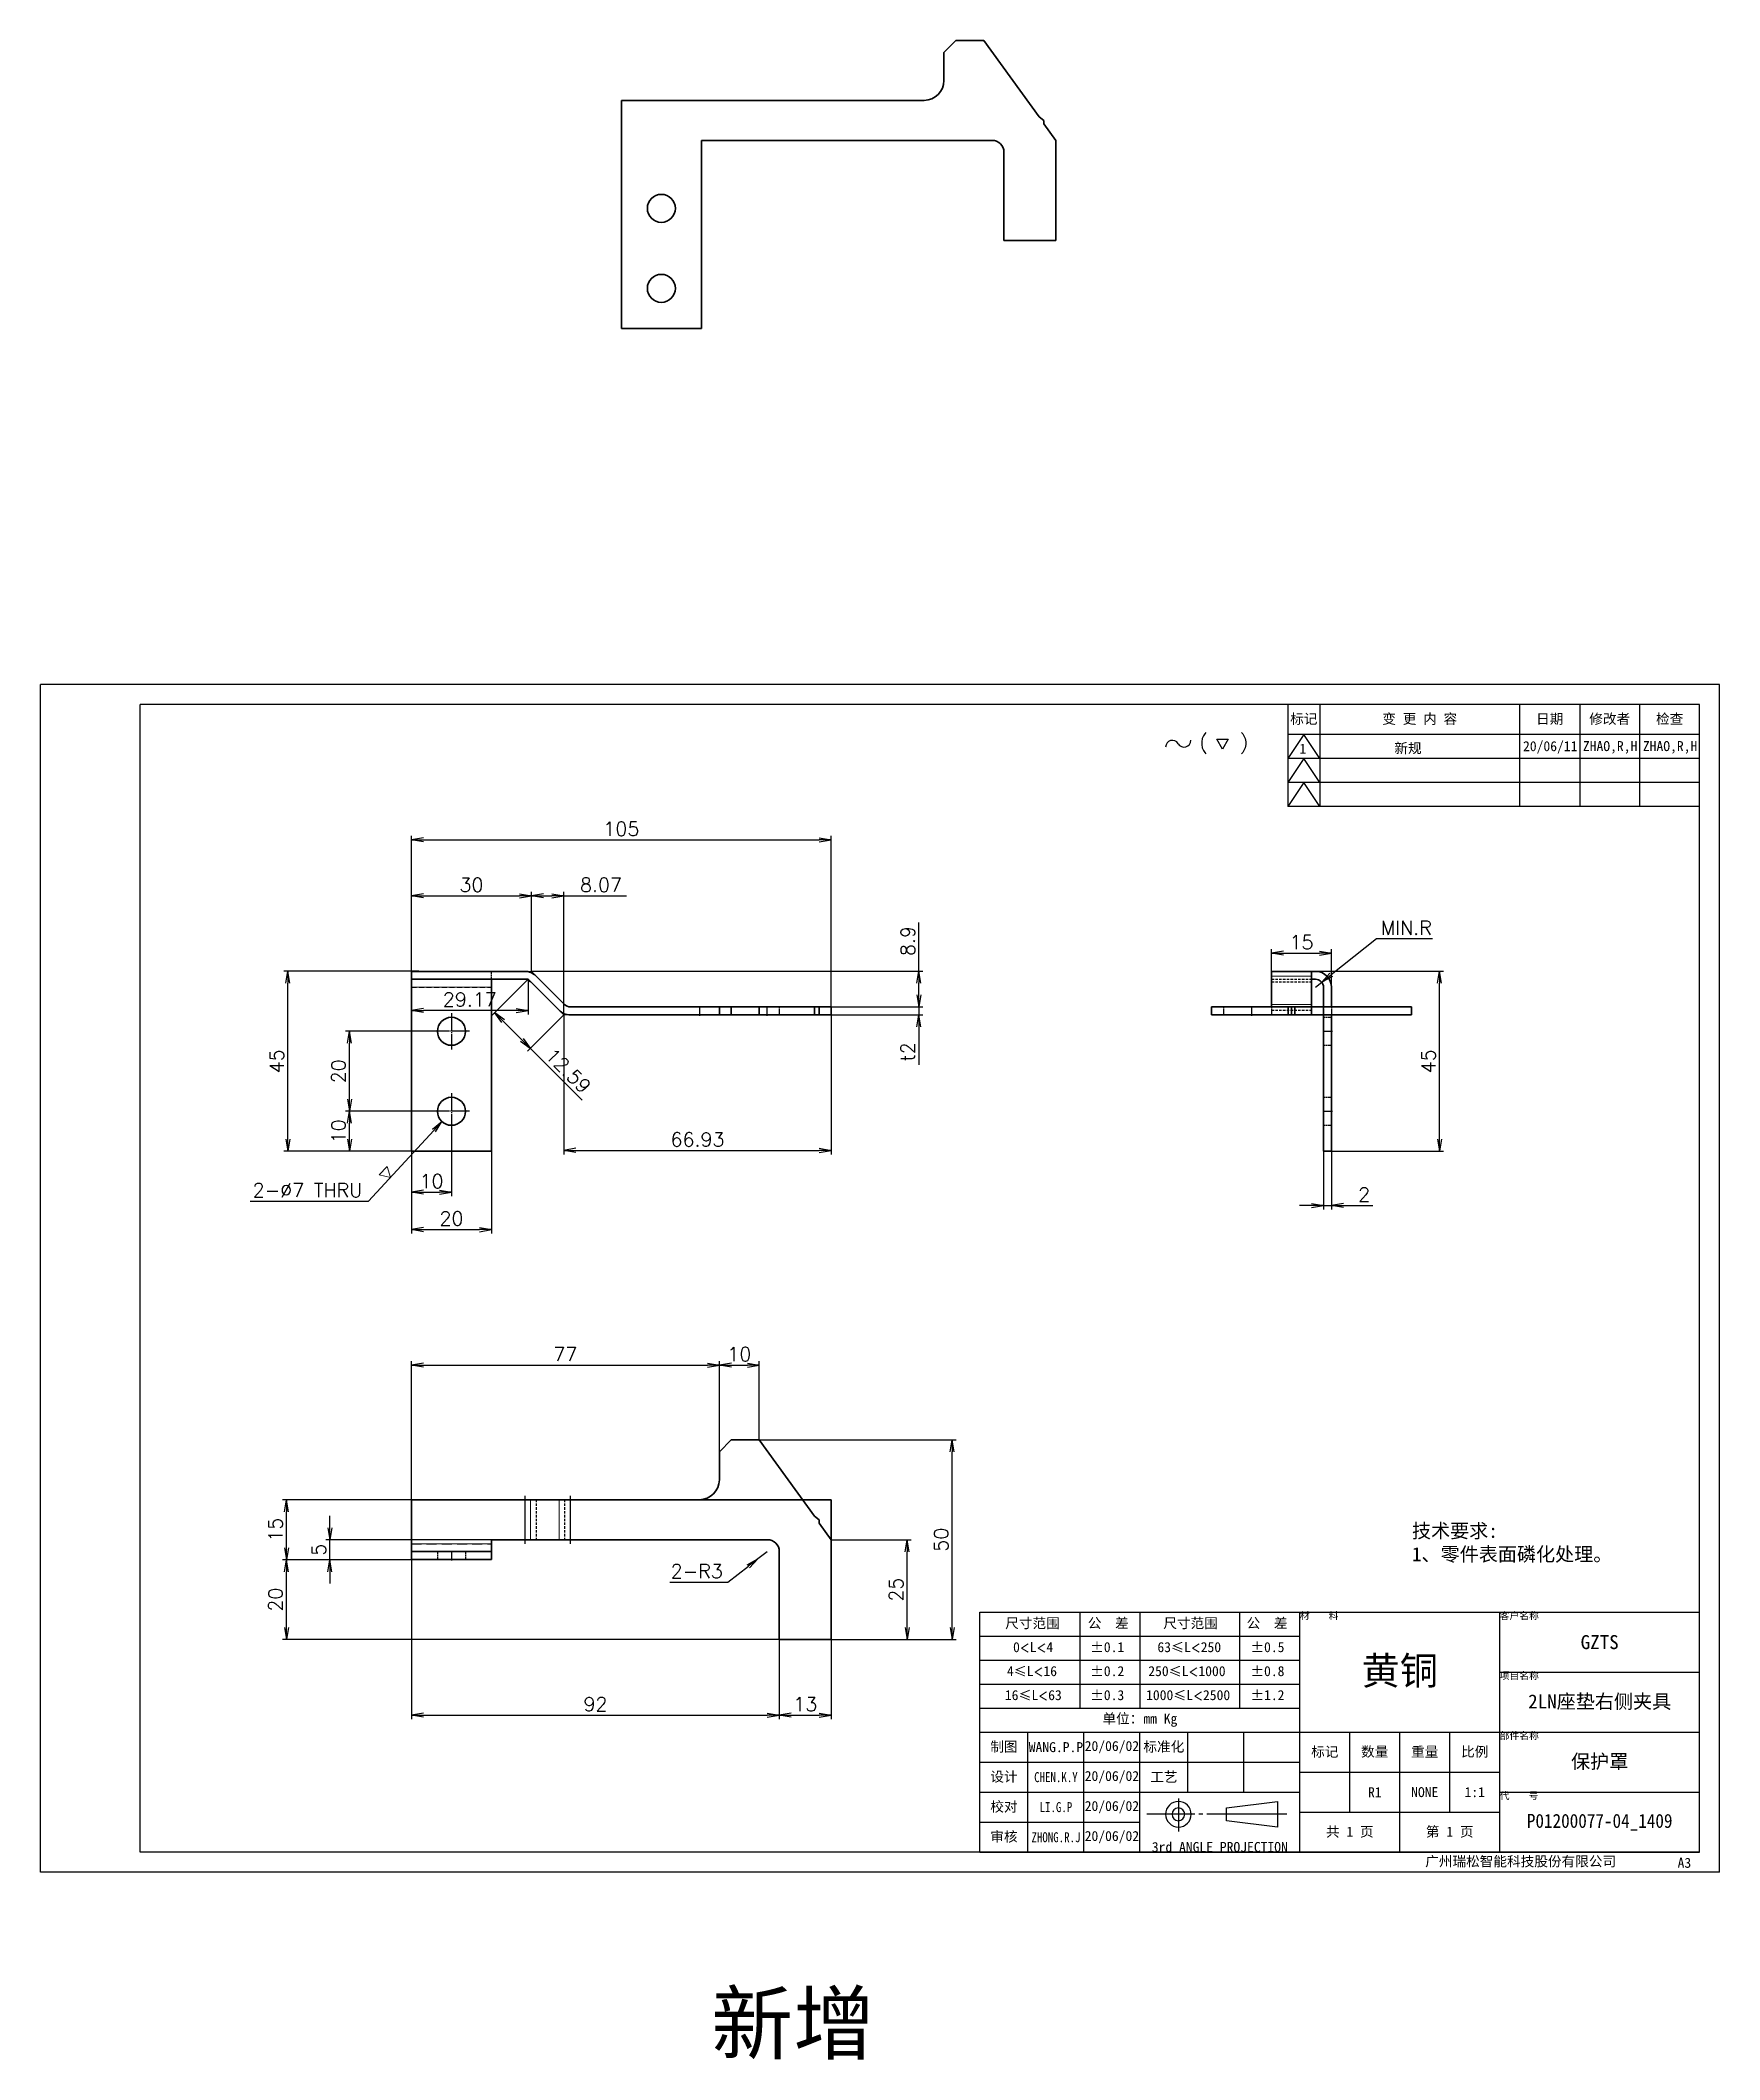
# Model space of a CAD drawing. Header units: millimetres. Extents: x 184993 to 252395, y -72906 to -51486.
# Drawn here: x 184993 to 185413, y -52104 to -51599 of the extents above; entities that cross this region are included whole.
import ezdxf
from ezdxf.enums import TextEntityAlignment as Align

# ---------------------------------------------------------------- set-up
doc = ezdxf.new("R2010")
doc.units = ezdxf.units.MM
doc.linetypes.add('CENTER-HOKUTO', pattern=[23, 20, -1, 1, -1])
doc.linetypes.add('HIDDEN-HOKUTO', pattern=[3.8, 2.5, -1.3])
for name, color, linetype in [('AM_7', 2, 'CENTER-HOKUTO'), ('AM_HID', 1, 'HIDDEN-HOKUTO'), ('title_frame', 7, 'Continuous'), ('word_dim', 253, 'Continuous')]:
    doc.layers.add(name, color=color, linetype=linetype)
for name, color, linetype, lineweight in [('AM_VIS', 7, 'Continuous', 30), ('DIM', 3, 'Continuous', 20), ('SOLID LINE', 7, 'Continuous', 30), ('标注线', 3, 'Continuous', 18)]:
    doc.layers.add(name, color=color, linetype=linetype, lineweight=lineweight)
doc.styles.add('DIM', font='txt.shx', dxfattribs={"width": 0.8, "bigfont": 'bigfont.shx'})
doc.styles.get("Standard").update_dxf_attribs({"font": 'romans.shx', "bigfont": 'bigfont.shx'})
doc.dimstyles.new('RS 1-1', dxfattribs={"dimtxt": 3.5, "dimasz": 3, "dimexe": 1, "dimexo": 0, "dimgap": 1, "dimtad": 3, "dimzin": 9, "dimdsep": 46, "dimtxsty": 'Standard', "dimblk1": 'OPEN', "dimblk2": 'OPEN', "dimsah": 1, "dimcen": 0, "dimclrd": 256, "dimclre": 256, "dimclrt": 3, "dimadec": 0, "dimazin": 2, "dimtm": 1e-09, "dimtfac": 1, "dimtmove": 0, "dimatfit": 3, "dimfxl": 0, "dimtolj": 1, "dimarcsym": 0})
doc.dimstyles.new('RS 1-1$3', dxfattribs={"dimtxt": 3.5, "dimasz": 3, "dimexe": 1, "dimexo": 0, "dimgap": 1, "dimtad": 3, "dimtih": 1, "dimtoh": 1, "dimdsep": 46, "dimtxsty": 'Standard', "dimblk1": 'OPEN', "dimblk2": 'OPEN', "dimsah": 1, "dimcen": 0, "dimclrd": 256, "dimclre": 256, "dimclrt": 3, "dimazin": 2, "dimtm": 1e-09, "dimtfac": 1, "dimtofl": 0, "dimtmove": 0, "dimatfit": 3, "dimldrblk": 'OPEN', "dimfxl": 0, "dimtolj": 1, "dimlwd": 25, "dimlwe": 25, "dimarcsym": 0})
doc.dimstyles.new('RS 1-1$4', dxfattribs={"dimtxt": 3.5, "dimasz": 3, "dimexe": 1, "dimexo": 0, "dimgap": 1, "dimtad": 3, "dimtoh": 1, "dimzin": 9, "dimdsep": 46, "dimtxsty": 'Standard', "dimblk1": 'OPEN', "dimblk2": 'OPEN', "dimsah": 1, "dimcen": 0, "dimclrd": 256, "dimclre": 256, "dimclrt": 3, "dimadec": 0, "dimazin": 2, "dimtm": 1e-09, "dimtfac": 1, "dimtmove": 0, "dimatfit": 3, "dimfxl": 0, "dimtolj": 1, "dimarcsym": 0})

msp = doc.modelspace()

# ---------------------------------------------------------------- texts
at = {"layer": 'SOLID LINE', "ltscale": 0.5}
for s, insert, char_height, width, attachment_point in [('\\pt15;{\\fSimHei|b0|i0|c134|p2;\\C3;标记}', (185308.621, -51768.815), 2.5, 8, 5), ('\\pt15;{\\fSimHei|b0|i0|c134|p2;\\C3;变 更 内 容}', (185337.621, -51768.815), 2.5, 50, 5), ('\\pt15;{\\fSimHei|b0|i0|c134|p2;\\C3;日期}', (185370.121, -51768.815), 2.5, 15, 5), ('\\pt15;{\\fSimHei|b0|i0|c134|p2;\\C3;修改者}', (185385.121, -51768.815), 2.5, 15, 5), ('\\pt15;{\\fSimHei|b0|i0|c134|p2;\\C3;检查}', (185400.121, -51768.815), 2.5, 15, 5), ('\\pt15;{\\fSimHei|b0|i0|c134|p49;\\C3;1}', (185308.379, -51776.143), 2.5, 12.5, 5), ('\\pt15;{\\fSimHei|b0|i0|c134|p49;\\C3;新规}', (185334.661, -51776.143), 2.5, 19.3395, 5), ('\\pt15;{\\fSimHei|b0|i0|c134|p49;\\C3;20/06/11}', (185370.253, -51775.816), 2.5, 14, 5), ('\\pt15;{\\fSimHei|b0|i0|c134|p49;\\C3;ZHAO,R,H}', (185385.23, -51775.816), 2.5, 14, 5), ('\\pt15;{\\fSimHei|b0|i0|c134|p49;\\C3;ZHAO,R,H}', (185400.23, -51775.816), 2.5, 14, 5), ('\\pt21;{\\fSimHei|b0|i0|c134|p2;\\C3;技术要求:\\P1、零件表面磷化处理。\\P    }', (185335.67, -51969.963), 3.5, 79.51803, 1), ('\\pt15;{\\fSimHei|b0|i0|c134|p2;\\C3;尺寸范围}', (185233.941, -51993.536), 2.5, 45.30152, 1), ('\\pt15;{\\fSimHei|b0|i0|c134|p2;\\C3;公  差}', (185254.595, -51993.536), 2.5, 45.30152, 1), ('\\pt15;{\\fSimHei|b0|i0|c134|p2;\\C3;尺寸范围}', (185273.489, -51993.536), 2.5, 45.30152, 1), ('\\pt15;{\\fSimHei|b0|i0|c134|p2;\\C3;公  差}', (185294.327, -51993.536), 2.5, 45.30152, 1), ('{\\fSimHei|b0|i0|c134|p2;\\C3;材    料}', (185307.621, -51992.065), 1.75, 50, 1), ('\\pt10.5;{\\fSimHei|b0|i0|c134|p2;\\C3;客户名称}', (185357.621, -51992.065), 1.75, 50, 1), ('{\\fSimHei|b0|i0|c134|p2;\\C3;GZTS}', (185382.621, -51999.565), 3.5, 50, 5), ('\\pt15;{\\fSimHei|b0|i0|c134|p2;\\C3;0\\Fromans,bigfont|c134;\\H0.9583x;<\\fSimHei|b0|i0|c134|p2;\\H1.044x;L\\Fromans,bigfont|c134;\\H0.9583x;<\\fSimHei|b0|i0|c134|p2;\\H1.044x;4}', (185235.902, -51999.536), 2.5, 45.30152, 1), ('\\pt15;{\\fSimHei|b0|i0|c134|p2;\\C3;%%P0.1}', (185255.203, -51999.536), 2.5, 45.30152, 1), ('\\pt15;{\\fSimHei|b0|i0|c134|p2;\\C3;63\\H0.9583x;≤\\H1.044x;L\\Fromans,bigfont|c134;\\H0.9579x;<\\fSimHei|b0|i0|c134|p2;\\H1.044x;250}', (185272.005, -51999.536), 2.5, 45.30152, 1), ('\\pt15;{\\fSimHei|b0|i0|c134|p2;\\C3;%%P0.5}', (185295.274, -51999.536), 2.5, 45.30152, 1), ('\\pt42;{\\fSimHei|b0|i0|c134|p49;\\C3;黄铜}', (185332.621, -52007.065), 7, 50, 5), ('\\pt15;{\\fSimHei|b0|i0|c134|p2;\\C3;4\\H0.9583x;≤\\H1.043x;L\\Fromans,bigfont|c134;\\H0.9588x;<\\fSimHei|b0|i0|c134|p2;\\H1.043x;16}', (185234.368, -52005.536), 2.5, 45.30152, 1), ('\\pt15;{\\fSimHei|b0|i0|c134|p2;\\C3;%%P0.2}', (185255.203, -52005.536), 2.5, 45.30152, 1), ('\\pt15;{\\fSimHei|b0|i0|c134|p2;\\C3;250\\H0.9583x;≤\\H1.044x;L\\Fromans,bigfont|c134;\\H0.9579x;<\\fSimHei|b0|i0|c134|p2;\\H1.044x;1000}', (185269.722, -52005.536), 2.5, 45.30152, 1), ('\\pt15;{\\fSimHei|b0|i0|c134|p2;\\C3;%%P0.8}', (185295.274, -52005.536), 2.5, 45.30152, 1), ('\\pt10.5;{\\fSimHei|b0|i0|c134|p2;\\C3;项目名称}', (185357.621, -52007.065), 1.75, 50, 1), ('\\pt15;{\\fSimHei|b0|i0|c134|p2;\\C3;16\\H0.9583x;≤\\H1.044x;L\\Fromans,bigfont|c134;\\H0.9579x;<\\fSimHei|b0|i0|c134|p2;\\H1.044x;63}', (185233.853, -52011.536), 2.5, 45.30152, 1), ('\\pt15;{\\fSimHei|b0|i0|c134|p2;\\C3;%%P0.3}', (185255.203, -52011.536), 2.5, 45.30152, 1), ('\\pt15;{\\fSimHei|b0|i0|c134|p2;\\C3;%%P1.2}', (185295.274, -52011.536), 2.5, 45.30152, 1), ('{\\fSimSun|b1|i0|c134|p2;\\C3;2LN座垫右侧夹具}', (185382.621, -52014.565), 3.5, 50, 5), ('\\pt15;{\\fSimHei|b0|i0|c134|p2;\\C3;单位：mm Kg}', (185267.621, -52019.065), 2.5, 80, 5), ('\\pt15;{\\fSimHei|b0|i0|c134|p2;\\C3;制图}', (185233.621, -52025.815), 2.5, 12, 5), ('\\pt15;{\\fSimHei|b0|i0|c134|p2;\\C3;20/06/02}', (185260.621, -52025.815), 2.5, 14, 5), ('\\pt15;{\\fSimHei|b0|i0|c134|p2;\\C3;标准化}', (185273.621, -52025.815), 2.5, 12, 5), ('\\pt10.5;{\\fSimHei|b0|i0|c134|p2;\\C3;部件名称}', (185357.621, -52022.065), 1.75, 50, 1), ('{\\fSimHei|b0|i0|c134|p2;\\C3;WANG.P.P}', (185246.621, -52025.815), 2.5, 14, 5), ('\\pt15;{\\fSimHei|b0|i0|c134|p2;\\C3;标记}', (185313.871, -52027.065), 2.5, 12.5, 5), ('\\pt15;{\\fSimHei|b0|i0|c134|p2;\\C3;数量}', (185326.371, -52027.065), 2.5, 12.5, 5), ('\\pt15;{\\fSimHei|b0|i0|c134|p2;\\C3;重量}', (185338.871, -52027.065), 2.5, 12.5, 5), ('\\pt15;{\\fSimHei|b0|i0|c134|p2;\\C3;比例}', (185351.371, -52027.065), 2.5, 12.5, 5), ('{\\fSimHei|b0|i0|c134|p2;\\C3;保护罩}', (185382.621, -52029.565), 3.5, 50, 5), ('\\pt15;{\\fSimHei|b0|i0|c134|p2;\\C3;设计}', (185233.621, -52033.315), 2.5, 12, 5), ('{\\fSimHei|b0|i0|c134|p2;\\W0.8;\\C3;CHEN.K.Y}', (185246.621, -52033.315), 2.5, 14, 5), ('\\pt15;{\\fSimHei|b0|i0|c134|p2;\\C3;20/06/02}', (185260.621, -52033.315), 2.5, 14, 5), ('\\pt15;{\\fSimHei|b0|i0|c134|p2;\\C3;工艺}', (185273.621, -52033.315), 2.5, 12, 5), ('\\pt15;{\\fSimHei|b0|i0|c134|p2;\\C3;校对}', (185233.621, -52040.815), 2.5, 12, 5), ('{\\fSimHei|b0|i0|c134|p2;\\W0.8;\\C3;LI.G.P}', (185246.621, -52040.815), 2.5, 14, 5), ('\\pt15;{\\fSimHei|b0|i0|c134|p2;\\C3;20/06/02}', (185260.621, -52040.815), 2.5, 14, 5), ('\\pt15;{\\fSimHei|b0|i0|c134|p49;\\C3;R1}', (185326.371, -52037.065), 2.5, 12.5, 5), ('\\pt15;{\\fSimHei|b0|i0|c134|p2;\\C3;NONE}', (185338.871, -52037.065), 2.5, 12.5, 5), ('\\pt15;{\\fSimHei|b0|i0|c134|p2;\\C3;1:1}', (185351.371, -52037.065), 2.5, 12.5, 5), ('\\pt10.5;{\\fSimHei|b0|i0|c134|p2;\\C3;代    号}', (185357.621, -52037.065), 1.75, 50, 1), ('{\\fSimHei|b0|i0|c134|p2;\\W0.9;\\C3;P01200077-04_1409}', (185382.621, -52044.565), 3.5, 50, 5), ('\\pt15;{\\fSimHei|b0|i0|c134|p2;\\C3;审核}', (185233.621, -52048.315), 2.5, 12, 5), ('{\\fSimHei|b0|i0|c134|p2;\\W0.8;\\C3;ZHONG.R.J}', (185246.635, -52048.339), 2.5, 14, 5), ('\\pt15;{\\fSimHei|b0|i0|c134|p2;\\C3;20/06/02}', (185260.621, -52048.315), 2.5, 14, 5), ('{\\fSimHei|b0|i0|c134|p2;\\C3;3rd ANGLE PROJECTION}', (185287.621, -52052.065), 2.5, 40, 8), ('\\pt15;{\\fSimHei|b0|i0|c134|p2;\\C3;共 1 页}', (185320.121, -52047.065), 2.5, 25, 5), ('\\pt15;{\\fSimHei|b0|i0|c134|p2;\\C3;第 1 页}', (185345.121, -52047.065), 2.5, 25, 5), ('\\pt15;{\\fSimHei|b0|i0|c134|p2;\\C3;广州瑞松智能科技股份有限公司}', (185338.99, -52053.1), 2.5, 78.56181, 1), ('\\pt15;{\\fSimHei|b0|i0|c134|p2;\\C3;A3}', (185402.11, -52053.462), 2.5, 78.56181, 1), ('\\pt90;{\\fSimHei|b0|i0|c134|p2;\\C6;新增}', (185180.907, -52095.64), 15, 115.62832, 5)]:
    msp.add_mtext(s, dxfattribs=dict(at, insert=insert, char_height=char_height, width=width, attachment_point=attachment_point))
at = {"layer": 'SOLID LINE', "ltscale": 0.5, "insert": (185269.173, -52011.536), "char_height": 2.5, "width": 45.30152, "attachment_point": 1, "line_spacing_factor": 0.72}
msp.add_mtext('\\pt15;{\\fSimHei|b0|i0|c134|p2;\\C3;1000\\H0.9583x;≤\\H1.044x;L\\Fromans,bigfont|c134;\\H0.9579x;<\\fSimHei|b0|i0|c134|p2;\\H1.044x;2500}', dxfattribs=at)

# ---------------------------------------------------------------- blocks, each defined once
blk = doc.blocks.new('shiage0')
at = {"layer": 'word_dim', "color": 3, "linetype": 'Continuous'}
for centre, start, end in [((1.69, 0), 30, 180), ((4.61, 1.69), 210, 0)]:
    blk.add_arc(centre, 1.69, start, end, dxfattribs=at)
blk = doc.blocks.new('12')
at = {"layer": 'title_frame', "color": 3, "linetype": 'Continuous'}
blk.add_lwpolyline([(20.46, 3.03), (19.01, 5.53), (21.9, 5.53)], close=True, dxfattribs=at)
blk.add_blockref('shiage0', (6.23, 3.56), dxfattribs=at)
blk.add_text('(   )', height=3.5, dxfattribs=at).set_placement((14.64, 3.08))
blk = doc.blocks.new('_Open')
at = {"color": 0, "lineweight": -2}
for p, q in [((-1, 0.17), (0, 0)), ((-1, -0.17), (0, 0)), ((0, 0), (-1, 0))]:
    blk.add_line(p, q, dxfattribs=at)
blk = doc.blocks.new('*D281')
at = {"layer": 'DEFPOINTS', "color": 0, "ltscale": 5, "transparency": 16777216}
for p in [(185054.52, -51831.81), (185087.26, -51831.81), (185085.44, -51876.81)]:
    blk.add_point(p, dxfattribs=at)
at = {"layer": 'word_dim', "lineweight": -2, "ltscale": 5, "transparency": 16777216}
for p, q in [((185087.26, -51831.81), (185053.52, -51831.81)), ((185054.52, -51873.81), (185054.52, -51834.81)), ((185085.44, -51876.81), (185053.52, -51876.81))]:
    blk.add_line(p, q, dxfattribs=at)
at = {"layer": 'word_dim', "lineweight": -2, "ltscale": 5, "transparency": 16777216, "xscale": 3, "yscale": 3, "zscale": 3}
for p, rotation in [((185054.52, -51831.81), 90), ((185054.52, -51876.81), 270)]:
    blk.add_blockref('_Open', p, dxfattribs=dict(at, rotation=rotation))
at = {"layer": 'word_dim', "color": 3, "ltscale": 5, "transparency": 16777216, "insert": (185051.77, -51854.31), "char_height": 3.5, "attachment_point": 5, "rotation": 90}
blk.add_mtext('\\A1;45', dxfattribs=at)
blk = doc.blocks.new('*D282')
at = {"layer": 'DEFPOINTS', "color": 0, "ltscale": 5, "transparency": 16777216}
for p in [(185085.44, -51876.81), (185105.44, -51876.81), (185105.44, -51896.4)]:
    blk.add_point(p, dxfattribs=at)
at = {"layer": 'word_dim', "lineweight": -2, "ltscale": 5, "transparency": 16777216}
for p, q in [((185085.44, -51876.81), (185085.44, -51897.4)), ((185105.44, -51876.81), (185105.44, -51897.4)), ((185088.44, -51896.4), (185102.44, -51896.4))]:
    blk.add_line(p, q, dxfattribs=at)
at = {"layer": 'word_dim', "lineweight": -2, "ltscale": 5, "transparency": 16777216, "xscale": 3, "yscale": 3, "zscale": 3, "rotation": 180}
blk.add_blockref('_Open', (185085.44, -51896.4), dxfattribs=at)
at = {"layer": 'word_dim', "lineweight": -2, "ltscale": 5, "transparency": 16777216, "xscale": 3, "yscale": 3, "zscale": 3}
blk.add_blockref('_Open', (185105.44, -51896.4), dxfattribs=at)
at = {"layer": 'word_dim', "color": 3, "ltscale": 5, "transparency": 16777216, "insert": (185095.44, -51893.65), "char_height": 3.5, "attachment_point": 5}
blk.add_mtext('\\A1;20', dxfattribs=at)
blk = doc.blocks.new('*D283')
at = {"layer": 'DEFPOINTS', "color": 0, "ltscale": 5, "transparency": 16777216}
for p in [(185095.44, -51871.36), (185085.44, -51876.81), (185095.44, -51887.05)]:
    blk.add_point(p, dxfattribs=at)
at = {"layer": 'word_dim', "lineweight": -2, "ltscale": 5, "transparency": 16777216}
for p, q in [((185095.44, -51871.36), (185095.44, -51888.05)), ((185085.44, -51876.81), (185085.44, -51888.05)), ((185088.44, -51887.05), (185092.44, -51887.05))]:
    blk.add_line(p, q, dxfattribs=at)
at = {"layer": 'word_dim', "lineweight": -2, "ltscale": 5, "transparency": 16777216, "xscale": 3, "yscale": 3, "zscale": 3, "rotation": 180}
blk.add_blockref('_Open', (185085.44, -51887.05), dxfattribs=at)
at = {"layer": 'word_dim', "lineweight": -2, "ltscale": 5, "transparency": 16777216, "xscale": 3, "yscale": 3, "zscale": 3}
blk.add_blockref('_Open', (185095.44, -51887.05), dxfattribs=at)
at = {"layer": 'word_dim', "color": 3, "ltscale": 5, "transparency": 16777216, "insert": (185090.44, -51884.3), "char_height": 3.5, "attachment_point": 5}
blk.add_mtext('\\A1;10', dxfattribs=at)
blk = doc.blocks.new('*D284')
at = {"layer": 'DEFPOINTS', "color": 0, "ltscale": 5, "transparency": 16777216}
for p in [(185069.93, -51866.81), (185090.89, -51866.81), (185085.44, -51876.81)]:
    blk.add_point(p, dxfattribs=at)
at = {"layer": 'word_dim', "lineweight": -2, "ltscale": 5, "transparency": 16777216}
for p, q in [((185090.89, -51866.81), (185068.93, -51866.81)), ((185069.93, -51873.81), (185069.93, -51869.81)), ((185085.44, -51876.81), (185068.93, -51876.81))]:
    blk.add_line(p, q, dxfattribs=at)
at = {"layer": 'word_dim', "lineweight": -2, "ltscale": 5, "transparency": 16777216, "xscale": 3, "yscale": 3, "zscale": 3}
for p, rotation in [((185069.93, -51866.81), 90), ((185069.93, -51876.81), 270)]:
    blk.add_blockref('_Open', p, dxfattribs=dict(at, rotation=rotation))
at = {"layer": 'word_dim', "color": 3, "ltscale": 5, "transparency": 16777216, "insert": (185067.18, -51871.81), "char_height": 3.5, "attachment_point": 5, "rotation": 90}
blk.add_mtext('\\A1;10', dxfattribs=at)
blk = doc.blocks.new('*D285')
at = {"layer": 'DEFPOINTS', "color": 0, "ltscale": 5, "transparency": 16777216}
for p in [(185069.93, -51846.81), (185090.89, -51846.81), (185090.89, -51866.81)]:
    blk.add_point(p, dxfattribs=at)
at = {"layer": 'word_dim', "lineweight": -2, "ltscale": 5, "transparency": 16777216}
for p, q in [((185090.89, -51846.81), (185068.93, -51846.81)), ((185069.93, -51863.81), (185069.93, -51849.81)), ((185090.89, -51866.81), (185068.93, -51866.81))]:
    blk.add_line(p, q, dxfattribs=at)
at = {"layer": 'word_dim', "lineweight": -2, "ltscale": 5, "transparency": 16777216, "xscale": 3, "yscale": 3, "zscale": 3}
for p, rotation in [((185069.93, -51846.81), 90), ((185069.93, -51866.81), 270)]:
    blk.add_blockref('_Open', p, dxfattribs=dict(at, rotation=rotation))
at = {"layer": 'word_dim', "color": 3, "ltscale": 5, "transparency": 16777216, "insert": (185067.18, -51856.81), "char_height": 3.5, "attachment_point": 5, "rotation": 90}
blk.add_mtext('\\A1;20', dxfattribs=at)
blk = doc.blocks.new('*D286')
at = {"layer": 'DEFPOINTS', "color": 0, "ltscale": 5, "transparency": 16777216}
for p in [(185097.81, -51864.24), (185093.07, -51869.39)]:
    blk.add_point(p, dxfattribs=at)
at = {"layer": 'word_dim', "lineweight": 25, "ltscale": 5, "transparency": 16777216}
for p, q in [((185074.73, -51889.29), (185091.03, -51871.59)), ((185045.13, -51889.29), (185074.73, -51889.29))]:
    blk.add_line(p, q, dxfattribs=at)
at = {"layer": 'word_dim', "lineweight": 25, "ltscale": 5, "transparency": 16777216, "xscale": 3, "yscale": 3, "zscale": 3, "rotation": 47.35159573082193}
blk.add_blockref('_Open', (185093.07, -51869.39), dxfattribs=at)
at = {"layer": 'word_dim', "color": 3, "ltscale": 5, "transparency": 16777216, "insert": (185059.43, -51886.54), "char_height": 3.5, "attachment_point": 5}
blk.add_mtext('\\A1;{\\Fromans,bigfont|c134;2-∅7 THRU}', dxfattribs=at)
blk = doc.blocks.new('FINISHER_1')
at = {"layer": 'DIM'}
for p, q in [((0, 0), (-1.44, 2.5)), ((-1.44, 2.5), (1.44, 2.5)), ((1.44, 2.5), (0, 0))]:
    blk.add_line(p, q, dxfattribs=at)
blk = doc.blocks.new('*D287')
at = {"layer": 'DEFPOINTS', "color": 0, "ltscale": 5, "transparency": 16777216}
for p in [(185115.44, -51812.91), (185085.44, -51831.81), (185115.44, -51831.81)]:
    blk.add_point(p, dxfattribs=at)
at = {"layer": 'word_dim', "lineweight": -2, "ltscale": 5, "transparency": 16777216}
for p, q in [((185085.44, -51831.81), (185085.44, -51811.91)), ((185115.44, -51831.81), (185115.44, -51811.91)), ((185088.44, -51812.91), (185112.44, -51812.91))]:
    blk.add_line(p, q, dxfattribs=at)
at = {"layer": 'word_dim', "lineweight": -2, "ltscale": 5, "transparency": 16777216, "xscale": 3, "yscale": 3, "zscale": 3, "rotation": 180}
blk.add_blockref('_Open', (185085.44, -51812.91), dxfattribs=at)
at = {"layer": 'word_dim', "lineweight": -2, "ltscale": 5, "transparency": 16777216, "xscale": 3, "yscale": 3, "zscale": 3}
blk.add_blockref('_Open', (185115.44, -51812.91), dxfattribs=at)
at = {"layer": 'word_dim', "color": 3, "ltscale": 5, "transparency": 16777216, "insert": (185100.44, -51810.16), "char_height": 3.5, "attachment_point": 5}
blk.add_mtext('\\A1;30', dxfattribs=at)
blk = doc.blocks.new('*D288')
at = {"layer": 'DEFPOINTS', "color": 0, "ltscale": 5, "transparency": 16777216}
for p in [(185190.44, -51798.92), (185085.44, -51831.81), (185190.44, -51840.71)]:
    blk.add_point(p, dxfattribs=at)
at = {"layer": 'word_dim', "lineweight": -2, "ltscale": 5, "transparency": 16777216}
for p, q in [((185085.44, -51831.81), (185085.44, -51797.92)), ((185088.44, -51798.92), (185187.44, -51798.92)), ((185190.44, -51840.71), (185190.44, -51797.92))]:
    blk.add_line(p, q, dxfattribs=at)
at = {"layer": 'word_dim', "lineweight": -2, "ltscale": 5, "transparency": 16777216, "xscale": 3, "yscale": 3, "zscale": 3, "rotation": 180}
blk.add_blockref('_Open', (185085.44, -51798.92), dxfattribs=at)
at = {"layer": 'word_dim', "lineweight": -2, "ltscale": 5, "transparency": 16777216, "xscale": 3, "yscale": 3, "zscale": 3}
blk.add_blockref('_Open', (185190.44, -51798.92), dxfattribs=at)
at = {"layer": 'word_dim', "color": 3, "ltscale": 5, "transparency": 16777216, "insert": (185137.94, -51796.17), "char_height": 3.5, "attachment_point": 5}
blk.add_mtext('\\A1;105', dxfattribs=at)
blk = doc.blocks.new('*D289')
at = {"layer": 'DEFPOINTS', "color": 0, "ltscale": 5, "transparency": 16777216}
for p in [(185123.51, -51812.91), (185115.44, -51831.55), (185123.51, -51842.71)]:
    blk.add_point(p, dxfattribs=at)
at = {"layer": 'word_dim', "lineweight": -2, "ltscale": 5, "transparency": 16777216}
for p, q in [((185115.44, -51831.55), (185115.44, -51811.91)), ((185123.51, -51842.71), (185123.51, -51811.91)), ((185118.44, -51812.91), (185120.51, -51812.91)), ((185123.51, -51812.91), (185139.18, -51812.91))]:
    blk.add_line(p, q, dxfattribs=at)
at = {"layer": 'word_dim', "lineweight": -2, "ltscale": 5, "transparency": 16777216, "xscale": 3, "yscale": 3, "zscale": 3, "rotation": 180}
blk.add_blockref('_Open', (185115.44, -51812.91), dxfattribs=at)
at = {"layer": 'word_dim', "lineweight": -2, "ltscale": 5, "transparency": 16777216, "xscale": 3, "yscale": 3, "zscale": 3}
blk.add_blockref('_Open', (185123.51, -51812.91), dxfattribs=at)
at = {"layer": 'word_dim', "color": 3, "ltscale": 5, "transparency": 16777216, "insert": (185132.84, -51810.16), "char_height": 3.5, "attachment_point": 5}
blk.add_mtext('\\A1;8.07', dxfattribs=at)
blk = doc.blocks.new('*D290')
at = {"layer": 'DEFPOINTS', "color": 0, "ltscale": 5, "transparency": 16777216}
for p in [(185115.44, -51831.81), (185190.44, -51840.71), (185212.35, -51840.71)]:
    blk.add_point(p, dxfattribs=at)
at = {"layer": 'word_dim', "lineweight": -2, "ltscale": 5, "transparency": 16777216}
for p, q in [((185212.35, -51831.81), (185212.35, -51819.64)), ((185115.44, -51831.81), (185213.35, -51831.81)), ((185212.35, -51837.71), (185212.35, -51834.81)), ((185190.44, -51840.71), (185213.35, -51840.71))]:
    blk.add_line(p, q, dxfattribs=at)
at = {"layer": 'word_dim', "lineweight": -2, "ltscale": 5, "transparency": 16777216, "xscale": 3, "yscale": 3, "zscale": 3}
for p, rotation in [((185212.35, -51831.81), 90), ((185212.35, -51840.71), 270)]:
    blk.add_blockref('_Open', p, dxfattribs=dict(at, rotation=rotation))
at = {"layer": 'word_dim', "color": 3, "ltscale": 5, "transparency": 16777216, "insert": (185209.6, -51824.23), "char_height": 3.5, "attachment_point": 5, "rotation": 90}
blk.add_mtext('\\A1;8.9', dxfattribs=at)
blk = doc.blocks.new('*D291')
at = {"layer": 'DEFPOINTS', "color": 0, "ltscale": 5, "transparency": 16777216}
for p in [(185190.44, -51840.71), (185190.44, -51842.71), (185212.35, -51842.71)]:
    blk.add_point(p, dxfattribs=at)
at = {"layer": 'word_dim', "lineweight": -2, "ltscale": 5, "transparency": 16777216}
for p, q in [((185212.35, -51837.71), (185212.35, -51834.71)), ((185190.44, -51840.71), (185213.35, -51840.71)), ((185212.35, -51840.71), (185212.35, -51842.71)), ((185190.44, -51842.71), (185213.35, -51842.71)), ((185212.35, -51845.71), (185212.35, -51855.21))]:
    blk.add_line(p, q, dxfattribs=at)
at = {"layer": 'word_dim', "lineweight": -2, "ltscale": 5, "transparency": 16777216, "xscale": 3, "yscale": 3, "zscale": 3}
for p, rotation in [((185212.35, -51840.71), 270), ((185212.35, -51842.71), 90)]:
    blk.add_blockref('_Open', p, dxfattribs=dict(at, rotation=rotation))
at = {"layer": 'word_dim', "color": 3, "ltscale": 5, "transparency": 16777216, "insert": (185209.6, -51851.96), "char_height": 3.5, "attachment_point": 5, "rotation": 90}
blk.add_mtext('\\A1;t2', dxfattribs=at)
blk = doc.blocks.new('*D292')
at = {"layer": 'DEFPOINTS', "color": 0, "ltscale": 5, "transparency": 16777216}
for p in [(185311.55, -51835.81), (185313.12, -51834.56)]:
    blk.add_point(p, dxfattribs=at)
at = {"layer": 'word_dim', "lineweight": -2, "ltscale": 5, "transparency": 16777216}
for p, q in [((185326.77, -51823.68), (185315.46, -51832.69)), ((185340.77, -51823.68), (185326.77, -51823.68)), ((185311.55, -51835.81), (185313.12, -51834.56))]:
    blk.add_line(p, q, dxfattribs=at)
at = {"layer": 'word_dim', "lineweight": -2, "ltscale": 5, "transparency": 16777216, "xscale": 3, "yscale": 3, "zscale": 3, "rotation": 218.5735320205252}
blk.add_blockref('_Open', (185313.12, -51834.56), dxfattribs=at)
at = {"layer": 'word_dim', "color": 3, "ltscale": 5, "transparency": 16777216, "insert": (185334.27, -51820.93), "char_height": 3.5, "attachment_point": 5}
blk.add_mtext('\\A1;{\\Fromans,bigfont|c134;MIN.R}', dxfattribs=at)
blk = doc.blocks.new('*D293')
at = {"layer": 'DEFPOINTS', "color": 0, "ltscale": 5, "transparency": 16777216}
for p in [(185172.06, -51978.75), (185174.44, -51976.92)]:
    blk.add_point(p, dxfattribs=at)
at = {"layer": 'word_dim', "lineweight": -2, "ltscale": 5, "transparency": 16777216}
for p, q in [((185174.44, -51976.92), (185172.06, -51978.75)), ((185164.54, -51984.55), (185169.69, -51980.58)), ((185150.04, -51984.55), (185164.54, -51984.55))]:
    blk.add_line(p, q, dxfattribs=at)
at = {"layer": 'word_dim', "lineweight": -2, "ltscale": 5, "transparency": 16777216, "xscale": 3, "yscale": 3, "zscale": 3, "rotation": 37.64538516345947}
blk.add_blockref('_Open', (185172.06, -51978.75), dxfattribs=at)
at = {"layer": 'word_dim', "color": 3, "ltscale": 5, "transparency": 16777216, "insert": (185156.79, -51981.8), "char_height": 3.5, "attachment_point": 5}
blk.add_mtext('\\A1;{\\Fromans,bigfont|c134;2-R3}', dxfattribs=at)
blk = doc.blocks.new('*D294')
at = {"layer": 'DEFPOINTS', "color": 0, "ltscale": 5, "transparency": 16777216}
for p in [(185172.44, -51948.92), (185220.65, -51948.92), (185190.44, -51998.92)]:
    blk.add_point(p, dxfattribs=at)
at = {"layer": 'word_dim', "lineweight": -2, "ltscale": 5, "transparency": 16777216}
for p, q in [((185172.44, -51948.92), (185221.65, -51948.92)), ((185220.65, -51995.92), (185220.65, -51951.92)), ((185190.44, -51998.92), (185221.65, -51998.92))]:
    blk.add_line(p, q, dxfattribs=at)
at = {"layer": 'word_dim', "lineweight": -2, "ltscale": 5, "transparency": 16777216, "xscale": 3, "yscale": 3, "zscale": 3}
for p, rotation in [((185220.65, -51948.92), 90), ((185220.65, -51998.92), 270)]:
    blk.add_blockref('_Open', p, dxfattribs=dict(at, rotation=rotation))
at = {"layer": 'word_dim', "color": 3, "ltscale": 5, "transparency": 16777216, "insert": (185217.9, -51973.92), "char_height": 3.5, "attachment_point": 5, "rotation": 90}
blk.add_mtext('\\A1;50', dxfattribs=at)
blk = doc.blocks.new('*D295')
at = {"layer": 'DEFPOINTS', "color": 0, "ltscale": 5, "transparency": 16777216}
for p in [(185054.18, -51978.92), (185085.44, -51978.92), (185177.44, -51998.92)]:
    blk.add_point(p, dxfattribs=at)
at = {"layer": 'word_dim', "lineweight": -2, "ltscale": 5, "transparency": 16777216}
for p, q in [((185085.44, -51978.92), (185053.18, -51978.92)), ((185054.18, -51995.92), (185054.18, -51981.92)), ((185177.44, -51998.92), (185053.18, -51998.92))]:
    blk.add_line(p, q, dxfattribs=at)
at = {"layer": 'word_dim', "lineweight": -2, "ltscale": 5, "transparency": 16777216, "xscale": 3, "yscale": 3, "zscale": 3}
for p, rotation in [((185054.18, -51978.92), 90), ((185054.18, -51998.92), 270)]:
    blk.add_blockref('_Open', p, dxfattribs=dict(at, rotation=rotation))
at = {"layer": 'word_dim', "color": 3, "ltscale": 5, "transparency": 16777216, "insert": (185051.43, -51988.92), "char_height": 3.5, "attachment_point": 5, "rotation": 90}
blk.add_mtext('\\A1;20', dxfattribs=at)
blk = doc.blocks.new('*D296')
at = {"layer": 'DEFPOINTS', "color": 0, "ltscale": 5, "transparency": 16777216}
for p in [(185054.18, -51963.92), (185085.44, -51963.92), (185085.44, -51978.92)]:
    blk.add_point(p, dxfattribs=at)
at = {"layer": 'word_dim', "lineweight": -2, "ltscale": 5, "transparency": 16777216}
for p, q in [((185085.44, -51963.92), (185053.18, -51963.92)), ((185054.18, -51975.92), (185054.18, -51966.92)), ((185085.44, -51978.92), (185053.18, -51978.92))]:
    blk.add_line(p, q, dxfattribs=at)
at = {"layer": 'word_dim', "lineweight": -2, "ltscale": 5, "transparency": 16777216, "xscale": 3, "yscale": 3, "zscale": 3}
for p, rotation in [((185054.18, -51963.92), 90), ((185054.18, -51978.92), 270)]:
    blk.add_blockref('_Open', p, dxfattribs=dict(at, rotation=rotation))
at = {"layer": 'word_dim', "color": 3, "ltscale": 5, "transparency": 16777216, "insert": (185051.43, -51971.42), "char_height": 3.5, "attachment_point": 5, "rotation": 90}
blk.add_mtext('\\A1;15', dxfattribs=at)
blk = doc.blocks.new('*D297')
at = {"layer": 'DEFPOINTS', "color": 0, "ltscale": 5, "transparency": 16777216}
for p in [(185064.99, -51973.92), (185106.5, -51973.92), (185085.44, -51978.92)]:
    blk.add_point(p, dxfattribs=at)
at = {"layer": 'word_dim', "lineweight": -2, "ltscale": 5, "transparency": 16777216}
for p, q in [((185064.99, -51970.92), (185064.99, -51967.92)), ((185106.5, -51973.92), (185063.99, -51973.92)), ((185064.99, -51978.92), (185064.99, -51973.92)), ((185085.44, -51978.92), (185063.99, -51978.92)), ((185064.99, -51981.92), (185064.99, -51984.92))]:
    blk.add_line(p, q, dxfattribs=at)
at = {"layer": 'word_dim', "lineweight": -2, "ltscale": 5, "transparency": 16777216, "xscale": 3, "yscale": 3, "zscale": 3}
for p, rotation in [((185064.99, -51973.92), 270), ((185064.99, -51978.92), 90)]:
    blk.add_blockref('_Open', p, dxfattribs=dict(at, rotation=rotation))
at = {"layer": 'word_dim', "color": 3, "ltscale": 5, "transparency": 16777216, "insert": (185062.24, -51976.42), "char_height": 3.5, "attachment_point": 5, "rotation": 90}
blk.add_mtext('\\A1;5', dxfattribs=at)
blk = doc.blocks.new('*D298')
at = {"layer": 'DEFPOINTS', "color": 0, "ltscale": 5, "transparency": 16777216}
for p in [(185162.44, -51930.28), (185162.44, -51951.92), (185085.44, -51963.92)]:
    blk.add_point(p, dxfattribs=at)
at = {"layer": 'word_dim', "lineweight": -2, "ltscale": 5, "transparency": 16777216}
for p, q in [((185085.44, -51963.92), (185085.44, -51929.28)), ((185088.44, -51930.28), (185159.44, -51930.28)), ((185162.44, -51951.92), (185162.44, -51929.28))]:
    blk.add_line(p, q, dxfattribs=at)
at = {"layer": 'word_dim', "lineweight": -2, "ltscale": 5, "transparency": 16777216, "xscale": 3, "yscale": 3, "zscale": 3, "rotation": 180}
blk.add_blockref('_Open', (185085.44, -51930.28), dxfattribs=at)
at = {"layer": 'word_dim', "lineweight": -2, "ltscale": 5, "transparency": 16777216, "xscale": 3, "yscale": 3, "zscale": 3}
blk.add_blockref('_Open', (185162.44, -51930.28), dxfattribs=at)
at = {"layer": 'word_dim', "color": 3, "ltscale": 5, "transparency": 16777216, "insert": (185123.94, -51927.53), "char_height": 3.5, "attachment_point": 5}
blk.add_mtext('\\A1;77', dxfattribs=at)
blk = doc.blocks.new('*D299')
at = {"layer": 'DEFPOINTS', "color": 0, "ltscale": 5, "transparency": 16777216}
for p in [(185172.44, -51930.28), (185162.44, -51951.92), (185172.44, -51948.92)]:
    blk.add_point(p, dxfattribs=at)
at = {"layer": 'word_dim', "lineweight": -2, "ltscale": 5, "transparency": 16777216}
for p, q in [((185162.44, -51951.92), (185162.44, -51929.28)), ((185165.44, -51930.28), (185169.44, -51930.28)), ((185172.44, -51948.92), (185172.44, -51929.28))]:
    blk.add_line(p, q, dxfattribs=at)
at = {"layer": 'word_dim', "lineweight": -2, "ltscale": 5, "transparency": 16777216, "xscale": 3, "yscale": 3, "zscale": 3, "rotation": 180}
blk.add_blockref('_Open', (185162.44, -51930.28), dxfattribs=at)
at = {"layer": 'word_dim', "lineweight": -2, "ltscale": 5, "transparency": 16777216, "xscale": 3, "yscale": 3, "zscale": 3}
blk.add_blockref('_Open', (185172.44, -51930.28), dxfattribs=at)
at = {"layer": 'word_dim', "color": 3, "ltscale": 5, "transparency": 16777216, "insert": (185167.44, -51927.53), "char_height": 3.5, "attachment_point": 5}
blk.add_mtext('\\A1;10', dxfattribs=at)
blk = doc.blocks.new('*D300')
at = {"layer": 'DEFPOINTS', "color": 0, "ltscale": 5, "transparency": 16777216}
for p in [(185085.44, -51978.92), (185177.44, -51998.92), (185177.44, -52017.82)]:
    blk.add_point(p, dxfattribs=at)
at = {"layer": 'word_dim', "lineweight": -2, "ltscale": 5, "transparency": 16777216}
for p, q in [((185085.44, -51978.92), (185085.44, -52018.82)), ((185177.44, -51998.92), (185177.44, -52018.82)), ((185088.44, -52017.82), (185174.44, -52017.82))]:
    blk.add_line(p, q, dxfattribs=at)
at = {"layer": 'word_dim', "lineweight": -2, "ltscale": 5, "transparency": 16777216, "xscale": 3, "yscale": 3, "zscale": 3, "rotation": 180}
blk.add_blockref('_Open', (185085.44, -52017.82), dxfattribs=at)
at = {"layer": 'word_dim', "lineweight": -2, "ltscale": 5, "transparency": 16777216, "xscale": 3, "yscale": 3, "zscale": 3}
blk.add_blockref('_Open', (185177.44, -52017.82), dxfattribs=at)
at = {"layer": 'word_dim', "color": 3, "ltscale": 5, "transparency": 16777216, "insert": (185131.44, -52015.07), "char_height": 3.5, "attachment_point": 5}
blk.add_mtext('\\A1;92', dxfattribs=at)
blk = doc.blocks.new('*D301')
at = {"layer": 'DEFPOINTS', "color": 0, "ltscale": 5, "transparency": 16777216}
for p in [(185177.44, -51998.92), (185190.44, -51998.92), (185190.44, -52017.82)]:
    blk.add_point(p, dxfattribs=at)
at = {"layer": 'word_dim', "lineweight": -2, "ltscale": 5, "transparency": 16777216}
for p, q in [((185177.44, -51998.92), (185177.44, -52018.82)), ((185190.44, -51998.92), (185190.44, -52018.82)), ((185180.44, -52017.82), (185187.44, -52017.82))]:
    blk.add_line(p, q, dxfattribs=at)
at = {"layer": 'word_dim', "lineweight": -2, "ltscale": 5, "transparency": 16777216, "xscale": 3, "yscale": 3, "zscale": 3, "rotation": 180}
blk.add_blockref('_Open', (185177.44, -52017.82), dxfattribs=at)
at = {"layer": 'word_dim', "lineweight": -2, "ltscale": 5, "transparency": 16777216, "xscale": 3, "yscale": 3, "zscale": 3}
blk.add_blockref('_Open', (185190.44, -52017.82), dxfattribs=at)
at = {"layer": 'word_dim', "color": 3, "ltscale": 5, "transparency": 16777216, "insert": (185183.94, -52015.07), "char_height": 3.5, "attachment_point": 5}
blk.add_mtext('\\A1;13', dxfattribs=at)
blk = doc.blocks.new('*D302')
at = {"layer": 'DEFPOINTS', "color": 0, "ltscale": 5, "transparency": 16777216}
for p in [(185190.44, -51973.92), (185209.43, -51973.92), (185190.44, -51998.92)]:
    blk.add_point(p, dxfattribs=at)
at = {"layer": 'word_dim', "lineweight": -2, "ltscale": 5, "transparency": 16777216}
for p, q in [((185190.44, -51973.92), (185210.43, -51973.92)), ((185209.43, -51995.92), (185209.43, -51976.92)), ((185190.44, -51998.92), (185210.43, -51998.92))]:
    blk.add_line(p, q, dxfattribs=at)
at = {"layer": 'word_dim', "lineweight": -2, "ltscale": 5, "transparency": 16777216, "xscale": 3, "yscale": 3, "zscale": 3}
for p, rotation in [((185209.43, -51973.92), 90), ((185209.43, -51998.92), 270)]:
    blk.add_blockref('_Open', p, dxfattribs=dict(at, rotation=rotation))
at = {"layer": 'word_dim', "color": 3, "ltscale": 5, "transparency": 16777216, "insert": (185206.68, -51986.42), "char_height": 3.5, "attachment_point": 5, "rotation": 90}
blk.add_mtext('\\A1;25', dxfattribs=at)
blk = doc.blocks.new('*D303')
at = {"layer": 'DEFPOINTS', "color": 0, "ltscale": 5, "transparency": 16777216}
for p in [(185315.55, -51827.27), (185300.55, -51831.81), (185315.55, -51835.81)]:
    blk.add_point(p, dxfattribs=at)
at = {"layer": 'word_dim', "lineweight": -2, "ltscale": 5, "transparency": 16777216}
for p, q in [((185300.55, -51831.81), (185300.55, -51826.27)), ((185303.55, -51827.27), (185312.55, -51827.27)), ((185315.55, -51835.81), (185315.55, -51826.27))]:
    blk.add_line(p, q, dxfattribs=at)
at = {"layer": 'word_dim', "lineweight": -2, "ltscale": 5, "transparency": 16777216, "xscale": 3, "yscale": 3, "zscale": 3, "rotation": 180}
blk.add_blockref('_Open', (185300.55, -51827.27), dxfattribs=at)
at = {"layer": 'word_dim', "lineweight": -2, "ltscale": 5, "transparency": 16777216, "xscale": 3, "yscale": 3, "zscale": 3}
blk.add_blockref('_Open', (185315.55, -51827.27), dxfattribs=at)
at = {"layer": 'word_dim', "color": 3, "ltscale": 5, "transparency": 16777216, "insert": (185308.05, -51824.52), "char_height": 3.5, "attachment_point": 5}
blk.add_mtext('\\A1;15', dxfattribs=at)
blk = doc.blocks.new('*D304')
at = {"layer": 'DEFPOINTS', "color": 0, "ltscale": 5, "transparency": 16777216}
for p in [(185311.55, -51831.81), (185342.56, -51831.81), (185315.55, -51876.81)]:
    blk.add_point(p, dxfattribs=at)
at = {"layer": 'word_dim', "lineweight": -2, "ltscale": 5, "transparency": 16777216}
for p, q in [((185311.55, -51831.81), (185343.56, -51831.81)), ((185342.56, -51873.81), (185342.56, -51834.81)), ((185315.55, -51876.81), (185343.56, -51876.81))]:
    blk.add_line(p, q, dxfattribs=at)
at = {"layer": 'word_dim', "lineweight": -2, "ltscale": 5, "transparency": 16777216, "xscale": 3, "yscale": 3, "zscale": 3}
for p, rotation in [((185342.56, -51831.81), 90), ((185342.56, -51876.81), 270)]:
    blk.add_blockref('_Open', p, dxfattribs=dict(at, rotation=rotation))
at = {"layer": 'word_dim', "color": 3, "ltscale": 5, "transparency": 16777216, "insert": (185339.81, -51854.31), "char_height": 3.5, "attachment_point": 5, "rotation": 90}
blk.add_mtext('\\A1;45', dxfattribs=at)
blk = doc.blocks.new('*D305')
at = {"layer": 'DEFPOINTS', "color": 0, "ltscale": 5, "transparency": 16777216}
for p in [(185313.55, -51876.81), (185315.55, -51876.81), (185315.55, -51890.36)]:
    blk.add_point(p, dxfattribs=at)
at = {"layer": 'word_dim', "lineweight": -2, "ltscale": 5, "transparency": 16777216}
for p, q in [((185313.55, -51876.81), (185313.55, -51891.36)), ((185315.55, -51876.81), (185315.55, -51891.36)), ((185310.55, -51890.36), (185307.55, -51890.36)), ((185313.55, -51890.36), (185315.55, -51890.36)), ((185318.55, -51890.36), (185325.89, -51890.36))]:
    blk.add_line(p, q, dxfattribs=at)
at = {"layer": 'word_dim', "lineweight": -2, "ltscale": 5, "transparency": 16777216, "xscale": 3, "yscale": 3, "zscale": 3}
blk.add_blockref('_Open', (185313.55, -51890.36), dxfattribs=at)
at = {"layer": 'word_dim', "lineweight": -2, "ltscale": 5, "transparency": 16777216, "xscale": 3, "yscale": 3, "zscale": 3, "rotation": 180}
blk.add_blockref('_Open', (185315.55, -51890.36), dxfattribs=at)
at = {"layer": 'word_dim', "color": 3, "ltscale": 5, "transparency": 16777216, "insert": (185323.72, -51887.61), "char_height": 3.5, "attachment_point": 5}
blk.add_mtext('\\A1;2', dxfattribs=at)
blk = doc.blocks.new('*D306')
at = {"layer": 'DEFPOINTS', "color": 0, "ltscale": 5, "transparency": 16777216}
for p in [(185114.61, -51833.81), (185123.51, -51842.71), (185115.16, -51851.06)]:
    blk.add_point(p, dxfattribs=at)
at = {"layer": 'word_dim', "lineweight": -2, "ltscale": 5, "transparency": 16777216}
for p, q in [((185114.61, -51833.81), (185105.55, -51842.87)), ((185108.38, -51844.29), (185113.03, -51848.94)), ((185123.51, -51842.71), (185114.45, -51851.77)), ((185115.16, -51851.06), (185128.12, -51864.03))]:
    blk.add_line(p, q, dxfattribs=at)
at = {"layer": 'word_dim', "lineweight": -2, "ltscale": 5, "transparency": 16777216, "xscale": 3, "yscale": 3, "zscale": 3}
for p, rotation in [((185106.26, -51842.16), 135.000296860454), ((185115.16, -51851.06), 315.000296860454)]:
    blk.add_blockref('_Open', p, dxfattribs=dict(at, rotation=rotation))
at = {"layer": 'word_dim', "color": 3, "ltscale": 5, "transparency": 16777216, "insert": (185124.64, -51856.66), "char_height": 3.5, "attachment_point": 5, "rotation": 315.0003}
blk.add_mtext('\\A1;12.59', dxfattribs=at)
blk = doc.blocks.new('*D307')
at = {"layer": 'DEFPOINTS', "color": 0, "ltscale": 5, "transparency": 16777216}
for p in [(185123.51, -51842.71), (185190.44, -51842.71), (185190.44, -51876.57)]:
    blk.add_point(p, dxfattribs=at)
at = {"layer": 'word_dim', "lineweight": -2, "ltscale": 5, "transparency": 16777216}
for p, q in [((185123.51, -51842.71), (185123.51, -51877.57)), ((185190.44, -51842.71), (185190.44, -51877.57)), ((185126.51, -51876.57), (185187.44, -51876.57))]:
    blk.add_line(p, q, dxfattribs=at)
at = {"layer": 'word_dim', "lineweight": -2, "ltscale": 5, "transparency": 16777216, "xscale": 3, "yscale": 3, "zscale": 3}
for p, rotation in [((185123.51, -51876.57), 180.0001157021737), ((185190.44, -51876.57), 0.0001157021736872365)]:
    blk.add_blockref('_Open', p, dxfattribs=dict(at, rotation=rotation))
at = {"layer": 'word_dim', "color": 3, "ltscale": 5, "transparency": 16777216, "insert": (185156.97, -51873.82), "char_height": 3.5, "attachment_point": 5, "rotation": 0.0001}
blk.add_mtext('\\A1;66.93', dxfattribs=at)
blk = doc.blocks.new('*D308')
at = {"layer": 'DEFPOINTS', "color": 0, "ltscale": 5, "transparency": 16777216}
for p in [(185085.44, -51833.81), (185114.61, -51833.81), (185085.44, -51841.63)]:
    blk.add_point(p, dxfattribs=at)
at = {"layer": 'word_dim', "lineweight": -2, "ltscale": 5, "transparency": 16777216}
for p, q in [((185085.44, -51833.81), (185085.44, -51842.63)), ((185114.61, -51833.81), (185114.61, -51842.63)), ((185111.61, -51841.63), (185088.44, -51841.63))]:
    blk.add_line(p, q, dxfattribs=at)
at = {"layer": 'word_dim', "lineweight": -2, "ltscale": 5, "transparency": 16777216, "xscale": 3, "yscale": 3, "zscale": 3}
for p, rotation in [((185085.44, -51841.63), 180.000296859231), ((185114.61, -51841.63), 0.000296859231037061)]:
    blk.add_blockref('_Open', p, dxfattribs=dict(at, rotation=rotation))
at = {"layer": 'word_dim', "color": 3, "ltscale": 5, "transparency": 16777216, "insert": (185100.02, -51838.88), "char_height": 3.5, "attachment_point": 5, "rotation": 0.0003}
blk.add_mtext('\\A1;29.17', dxfattribs=at)
blk = doc.blocks.new('*T311')
at = {"color": 0, "linetype": 'ByBlock', "lineweight": -2, "transparency": 16777216}
for p, q in [((0, 0), (127, 0)), ((0, 0), (0, -78)), ((63.5, 0), (63.5, -78)), ((127, 0), (127, -78)), ((0, -39), (127, -39)), ((0, -78), (127, -78))]:
    blk.add_line(p, q, dxfattribs=at)
at = {"color": 0, "transparency": 16777216, "char_height": 10, "width": 60.5, "attachment_point": 5}
for s, insert in [('{\\fSimSun|b0|i0|c134|p2;料 厚}', (31.75, -19.5)), ('{\\fSimSun|b0|i0|c134|p2;件 数}', (95.25, -19.5))]:
    blk.add_mtext(s, dxfattribs=dict(at, insert=insert))
blk = doc.blocks.new('圆心打标')
at = {"layer": '标注线'}
for p, q in [((-2.5, 0), (2.5, 0)), ((0, 2.5), (0, -2.5))]:
    blk.add_line(p, q, dxfattribs=at)
blk = doc.blocks.new('拆图参数')
blk.add_blockref('*T311', (-63.5, 78))
at = {"layer": '标注线'}
blk.add_blockref('圆心打标', (67219.69, -21339.81), dxfattribs=at)
at = {"style": 'DIM', "width": 0.8}
blk.add_attdef('6', text='', height=10, dxfattribs=at).set_placement((-37.13, 18.91), align=Align.MIDDLE_LEFT)
blk.add_attdef('1', text='', height=10, dxfattribs=at).set_placement((36.65, 19.27), align=Align.MIDDLE_CENTER)

# ---------------------------------------------------------------- dimensions: what is measured, and where the dimension line sits
at = {"layer": 'word_dim', "ltscale": 5}
for base, p1, p2, picture, middle in [((185190.437, -51798.922), (185085.437, -51831.811), (185190.437, -51840.711), '*D288', (185137.937, -51796.172)), ((185115.437, -51812.908), (185085.437, -51831.811), (185115.437, -51831.811), '*D287', (185100.437, -51810.158)), ((185123.509, -51812.908), (185115.437, -51831.552), (185123.509, -51842.711), '*D289', (185132.842, -51810.158)), ((185315.555, -51827.273), (185300.555, -51831.811), (185315.555, -51835.811), '*D303', (185308.055, -51824.523)), ((185095.437, -51887.054), (185085.437, -51876.811), (185095.437, -51871.361), '*D283', (185090.437, -51884.304)), ((185105.437, -51896.395), (185085.437, -51876.811), (185105.437, -51876.811), '*D282', (185095.437, -51893.645)), ((185315.555, -51890.361), (185313.555, -51876.811), (185315.555, -51876.811), '*D305', (185323.721, -51887.611)), ((185162.437, -51930.28), (185085.437, -51963.919), (185162.437, -51951.919), '*D298', (185123.937, -51927.53)), ((185172.437, -51930.28), (185162.437, -51951.919), (185172.437, -51948.919), '*D299', (185167.437, -51927.53)), ((185177.437, -52017.815), (185085.437, -51978.919), (185177.437, -51998.919), '*D300', (185131.437, -52015.065)), ((185190.437, -52017.815), (185177.437, -51998.919), (185190.437, -51998.919), '*D301', (185183.937, -52015.065))]:
    dim = msp.add_linear_dim(base=base, p1=p1, p2=p2, dimstyle='RS 1-1', dxfattribs=at)
    dim.commit()
    dim.dimension.update_dxf_attribs({"geometry": picture, "text_midpoint": middle})
dim = msp.add_linear_dim(base=(185212.35, -51840.711), p1=(185115.437, -51831.811), p2=(185190.437, -51840.711), angle=90, dimstyle='RS 1-1', dxfattribs=at)
dim.commit()
dim.dimension.update_dxf_attribs({"geometry": '*D290', "text_midpoint": (185212.35, -51824.228), "dimtype": 160})
dim = msp.add_radius_dim(center=(185311.555, -51835.811), mpoint=(185313.118, -51834.564), text='{\\Fromans,bigfont|c134;MIN.R}', dimstyle='RS 1-1$4', dxfattribs=at)
dim.commit()
dim.dimension.update_dxf_attribs({"geometry": '*D292', "text_midpoint": (185334.269, -51823.677), "dimtype": 164})
for base, p1, p2, picture, middle in [((185054.524, -51831.811), (185085.437, -51876.811), (185087.259, -51831.811), '*D281', (185051.774, -51854.311)), ((185342.556, -51831.811), (185315.555, -51876.811), (185311.555, -51831.811), '*D304', (185339.806, -51854.311)), ((185069.927, -51846.811), (185090.887, -51866.811), (185090.887, -51846.811), '*D285', (185067.177, -51856.811)), ((185069.927, -51866.811), (185085.437, -51876.811), (185090.887, -51866.811), '*D284', (185067.177, -51871.811)), ((185220.65, -51948.919), (185190.437, -51998.919), (185172.437, -51948.919), '*D294', (185217.9, -51973.919)), ((185054.182, -51963.919), (185085.437, -51978.919), (185085.437, -51963.919), '*D296', (185051.432, -51971.419)), ((185064.99, -51973.919), (185085.437, -51978.919), (185106.498, -51973.919), '*D297', (185062.24, -51976.419)), ((185209.432, -51973.919), (185190.437, -51998.919), (185190.437, -51973.919), '*D302', (185206.682, -51986.419)), ((185054.182, -51978.919), (185177.437, -51998.919), (185085.437, -51978.919), '*D295', (185051.432, -51988.919))]:
    dim = msp.add_linear_dim(base=base, p1=p1, p2=p2, angle=90, dimstyle='RS 1-1', dxfattribs=at)
    dim.commit()
    dim.dimension.update_dxf_attribs({"geometry": picture, "text_midpoint": middle})
for p1, p2, distance, picture, middle in [((185114.609, -51833.811), (185085.437, -51833.811), 7.815, '*D308', (185100.023, -51838.876)), ((185114.609, -51833.811), (185123.509, -51842.711), -11.814, '*D306', (185124.642, -51856.662)), ((185123.509, -51842.711), (185190.437, -51842.711), -33.862, '*D307', (185156.973, -51873.822))]:
    dim = msp.add_aligned_dim(p1=p1, p2=p2, distance=distance, dimstyle='RS 1-1', dxfattribs=at)
    dim.commit()
    dim.dimension.update_dxf_attribs({"geometry": picture, "text_midpoint": middle})
dim = msp.add_linear_dim(base=(185212.35, -51842.711), p1=(185190.437, -51840.711), p2=(185190.437, -51842.711), angle=90, dimstyle='RS 1-1', override={"dimpost": 't<>'}, dxfattribs=at)
dim.commit()
dim.dimension.update_dxf_attribs({"geometry": '*D291', "text_midpoint": (185209.6, -51851.961)})
dim = msp.add_diameter_dim_2p(p1=(185097.808, -51864.237), p2=(185093.066, -51869.385), text='{\\Fromans,bigfont|c134;2-<> THRU}', dimstyle='RS 1-1$3', dxfattribs=at)
dim.commit()
dim.dimension.update_dxf_attribs({"geometry": '*D286', "text_midpoint": (185059.429, -51889.293), "dimtype": 163})
dim = msp.add_radius_dim(center=(185174.437, -51976.919), mpoint=(185172.062, -51978.751), text='{\\Fromans,bigfont|c134;2-<>}', dimstyle='RS 1-1$4', dxfattribs=at)
dim.commit()
dim.dimension.update_dxf_attribs({"geometry": '*D293', "text_midpoint": (185156.79, -51981.804)})

# ---------------------------------------------------------------- linework, layer by layer
at = {"color": 7, "lineweight": 35}
for p, q in [((185218.627, -51602.033), (185221.627, -51599.033)), ((185228.627, -51599.033), (185221.627, -51599.033)), ((185242.392, -51618.151), (185228.627, -51599.033)), ((185218.627, -51602.033), (185218.627, -51609.033)), ((185137.937, -51614.034), (185213.627, -51614.033)), ((185137.937, -51671.034), (185137.937, -51614.034)), ((185242.392, -51618.151), (185243.627, -51619.033)), ((185243.627, -51619.033), (185243.627, -51619.867)), ((185246.627, -51624.033), (185243.627, -51619.867)), ((185157.937, -51671.034), (185157.937, -51624.033)), ((185230.627, -51624.033), (185157.937, -51624.033)), ((185246.627, -51649.033), (185246.627, -51624.033)), ((185233.627, -51649.033), (185233.627, -51627.033)), ((185246.627, -51649.033), (185233.627, -51649.033)), ((185137.937, -51671.034), (185157.937, -51671.034)), ((185113.78, -51831.811), (185085.437, -51831.811)), ((185085.437, -51833.811), (185114.609, -51833.811)), ((185085.437, -51876.811), (185085.437, -51835.811)), ((185105.437, -51876.811), (185105.437, -51835.811)), ((185130.437, -51840.711), (185157.437, -51840.711)), ((185335.555, -51840.711), (185310.555, -51840.711)), ((185130.437, -51842.711), (185157.437, -51842.711)), ((185335.555, -51842.711), (185310.555, -51842.711)), ((185313.555, -51876.811), (185313.555, -51842.711)), ((185315.555, -51842.711), (185315.555, -51876.811)), ((185186.202, -51968.037), (185172.437, -51948.919)), ((185085.437, -51963.919), (185113.78, -51963.919)), ((185130.437, -51963.919), (185190.437, -51963.919)), ((185190.437, -51998.919), (185190.437, -51963.919)), ((185174.437, -51973.919), (185130.437, -51973.919)), ((185177.437, -51998.919), (185177.437, -51976.919))]:
    msp.add_line(p, q, dxfattribs=at)
at = {"color": 7, "lineweight": 35, "ltscale": 0.05}
for p, q in [((185085.437, -51831.811), (185085.437, -51833.811)), ((185085.437, -51835.811), (185085.437, -51833.811)), ((185105.437, -51833.811), (185105.437, -51835.811)), ((185162.437, -51840.711), (185162.437, -51842.711)), ((185165.437, -51840.711), (185165.437, -51842.711)), ((185172.437, -51840.711), (185172.437, -51842.711)), ((185186.202, -51842.711), (185186.202, -51840.711)), ((185187.437, -51840.711), (185187.437, -51842.711)), ((185190.437, -51840.711), (185190.437, -51842.711)), ((185285.555, -51840.711), (185285.555, -51842.711)), ((185304.672, -51842.711), (185304.672, -51840.711)), ((185305.555, -51840.711), (185305.555, -51842.711)), ((185306.388, -51842.711), (185306.388, -51840.711)), ((185310.555, -51840.711), (185310.555, -51842.711)), ((185335.555, -51840.711), (185335.555, -51842.711)), ((185315.555, -51876.811), (185313.555, -51876.811)), ((185085.437, -51976.919), (185085.437, -51974.919)), ((185085.437, -51978.919), (185085.437, -51976.919)), ((185105.437, -51974.919), (185105.437, -51976.919)), ((185105.437, -51978.919), (185105.437, -51976.919))]:
    msp.add_line(p, q, dxfattribs=at)
at = {"color": 7, "lineweight": 35, "ltscale": 0.25}
msp.add_line((185300.555, -51831.811), (185310.555, -51831.811), dxfattribs=at)
at = {"color": 7, "lineweight": 35, "ltscale": 0.029289}
for p, q in [((185300.555, -51832.983), (185300.555, -51831.811)), ((185310.555, -51832.983), (185310.555, -51831.811))]:
    msp.add_line(p, q, dxfattribs=at)
at = {"color": 7, "lineweight": 35, "ltscale": 0.025}
for p, q in [((185310.555, -51831.811), (185311.555, -51831.811)), ((185311.555, -51833.811), (185310.555, -51833.811)), ((185105.437, -51974.919), (185105.437, -51973.919))]:
    msp.add_line(p, q, dxfattribs=at)
at = {"color": 7, "lineweight": 13, "ltscale": 0.5}
for p, q in [((185085.437, -51835.811), (185105.437, -51835.811)), ((185085.437, -51974.919), (185105.437, -51974.919))]:
    msp.add_line(p, q, dxfattribs=at)
at = {"color": 7, "lineweight": 35, "ltscale": 0.25253}
for p, q in [((185114.609, -51833.811), (185122.337, -51841.539)), ((185123.751, -51840.125), (185116.609, -51832.983))]:
    msp.add_line(p, q, dxfattribs=at)
at = {"color": 7, "lineweight": 35, "ltscale": 0.178565}
for p, q in [((185300.555, -51840.125), (185300.555, -51832.983)), ((185310.555, -51840.125), (185310.555, -51832.983))]:
    msp.add_line(p, q, dxfattribs=at)
at = {"color": 7, "lineweight": 13, "ltscale": 0.25}
for p, q in [((185300.555, -51832.983), (185310.555, -51832.983)), ((185300.555, -51840.125), (185310.555, -51840.125)), ((185113.78, -51963.919), (185113.78, -51973.919)), ((185115.194, -51963.919), (185115.194, -51973.919)), ((185122.337, -51963.919), (185122.337, -51973.919)), ((185125.166, -51963.919), (185125.166, -51973.919))]:
    msp.add_line(p, q, dxfattribs=at)
at = {"color": 7, "lineweight": 35, "ltscale": 0.122495}
for p, q in [((185313.555, -51840.711), (185313.555, -51835.811)), ((185315.555, -51835.811), (185315.555, -51840.711))]:
    msp.add_line(p, q, dxfattribs=at)
at = {"color": 7, "lineweight": 35, "ltscale": 0.13179}
for p, q in [((185130.437, -51840.711), (185125.166, -51840.711)), ((185125.166, -51842.711), (185130.437, -51842.711)), ((185125.166, -51963.919), (185130.437, -51963.919)), ((185125.166, -51973.919), (185130.437, -51973.919))]:
    msp.add_line(p, q, dxfattribs=at)
at = {"color": 7, "lineweight": 13, "ltscale": 0.05}
msp.add_line((185157.437, -51840.711), (185157.437, -51842.711), dxfattribs=at)
at = {"color": 7, "lineweight": 35, "ltscale": 0.125}
for p, q in [((185162.437, -51840.711), (185157.437, -51840.711)), ((185157.437, -51842.711), (185162.437, -51842.711))]:
    msp.add_line(p, q, dxfattribs=at)
at = {"color": 7, "lineweight": 35, "ltscale": 0.075}
for p, q in [((185162.437, -51840.711), (185165.437, -51840.711)), ((185190.437, -51840.711), (185187.437, -51840.711)), ((185162.437, -51842.711), (185165.437, -51842.711)), ((185190.437, -51842.711), (185187.437, -51842.711))]:
    msp.add_line(p, q, dxfattribs=at)
at = {"color": 7, "lineweight": 35, "ltscale": 0.175}
for p, q in [((185172.437, -51840.711), (185165.437, -51840.711)), ((185172.437, -51842.711), (185165.437, -51842.711)), ((185162.437, -51951.919), (185162.437, -51958.919)), ((185172.437, -51948.919), (185165.437, -51948.919))]:
    msp.add_line(p, q, dxfattribs=at)
at = {"color": 7, "lineweight": 35, "ltscale": 0.344118}
for p, q in [((185186.202, -51840.711), (185172.437, -51840.711)), ((185186.202, -51842.711), (185172.437, -51842.711))]:
    msp.add_line(p, q, dxfattribs=at)
at = {"color": 7, "lineweight": 35, "ltscale": 0.030882}
for p, q in [((185186.202, -51840.711), (185187.437, -51840.711)), ((185186.202, -51842.711), (185187.437, -51842.711))]:
    msp.add_line(p, q, dxfattribs=at)
at = {"color": 7, "lineweight": 35, "ltscale": 0.477941}
for p, q in [((185304.672, -51840.711), (185285.555, -51840.711)), ((185304.672, -51842.711), (185285.555, -51842.711))]:
    msp.add_line(p, q, dxfattribs=at)
at = {"color": 7, "lineweight": 35, "ltscale": 0.014644}
for p, q in [((185300.555, -51840.711), (185300.555, -51840.125)), ((185310.555, -51840.711), (185310.555, -51840.125))]:
    msp.add_line(p, q, dxfattribs=at)
at = {"color": 7, "lineweight": 35, "ltscale": 0.022059}
for p, q in [((185304.672, -51840.711), (185305.555, -51840.711)), ((185304.672, -51842.711), (185305.555, -51842.711))]:
    msp.add_line(p, q, dxfattribs=at)
at = {"color": 7, "lineweight": 35, "ltscale": 0.020833}
for p, q in [((185305.555, -51840.711), (185306.388, -51840.711)), ((185305.555, -51842.711), (185306.388, -51842.711)), ((185187.437, -51968.919), (185187.437, -51969.753))]:
    msp.add_line(p, q, dxfattribs=at)
at = {"color": 7, "lineweight": 35, "ltscale": 0.104167}
for p, q in [((185310.555, -51840.711), (185306.388, -51840.711)), ((185310.555, -51842.711), (185306.388, -51842.711))]:
    msp.add_line(p, q, dxfattribs=at)
at = {"color": 7, "lineweight": 35, "ltscale": 0.5}
for p, q in [((185085.437, -51876.811), (185105.437, -51876.811)), ((185085.437, -51976.919), (185105.437, -51976.919)), ((185085.437, -51978.919), (185105.437, -51978.919))]:
    msp.add_line(p, q, dxfattribs=at)
at = {"color": 7, "lineweight": 35, "ltscale": 0.106066}
msp.add_line((185162.437, -51951.919), (185165.437, -51948.919), dxfattribs=at)
at = {"color": 7, "lineweight": 35, "ltscale": 0.275}
msp.add_line((185085.437, -51963.919), (185085.437, -51974.919), dxfattribs=at)
at = {"color": 7, "lineweight": 35, "ltscale": 0.035355}
for p, q in [((185113.78, -51963.919), (185115.194, -51963.919)), ((185113.78, -51973.919), (185115.194, -51973.919))]:
    msp.add_line(p, q, dxfattribs=at)
at = {"color": 7, "lineweight": 35, "ltscale": 0.178567}
for p, q in [((185115.194, -51963.919), (185122.337, -51963.919)), ((185115.194, -51973.919), (185122.337, -51973.919))]:
    msp.add_line(p, q, dxfattribs=at)
at = {"color": 7, "lineweight": 35, "ltscale": 0.070711}
for p, q in [((185122.337, -51963.919), (185125.166, -51963.919)), ((185122.337, -51973.919), (185125.166, -51973.919))]:
    msp.add_line(p, q, dxfattribs=at)
at = {"color": 7, "lineweight": 35, "ltscale": 0.037951}
msp.add_line((185186.202, -51968.037), (185187.437, -51968.919), dxfattribs=at)
at = {"color": 7, "lineweight": 35, "ltscale": 0.128358}
msp.add_line((185190.437, -51973.919), (185187.437, -51969.753), dxfattribs=at)
at = {"color": 7, "lineweight": 35, "ltscale": 0.208579}
msp.add_line((185105.437, -51973.919), (185113.78, -51973.919), dxfattribs=at)
at = {"color": 7, "lineweight": 35, "ltscale": 0.325}
msp.add_line((185190.437, -51998.919), (185177.437, -51998.919), dxfattribs=at)
at = {"color": 7, "lineweight": 35}
for centre in [(185147.937, -51641.034), (185147.937, -51661.034), (185095.437, -51846.811), (185095.437, -51866.811)]:
    msp.add_circle(centre, 3.5, dxfattribs=at)
for centre, radius, start, end in [((185213.627, -51609.033), 5, 270, 0), ((185230.627, -51627.033), 3, 360, 90), ((185113.78, -51835.811), 4, 45.0003, 90.0003), ((185311.555, -51835.811), 4, 359.99982, 89.99982), ((185113.78, -51835.811), 2, 45.0003, 90.0003), ((185311.555, -51835.811), 2, 359.99982, 89.99982), ((185125.166, -51838.711), 4, 225.0003, 270.0003), ((185125.166, -51838.711), 2, 225.0003, 270.0003), ((185157.437, -51958.919), 5, 270, 0), ((185174.437, -51976.919), 3, 360, 90)]:
    msp.add_arc(centre, radius, start, end, dxfattribs=at)
at = {"layer": 'AM_7', "ltscale": 0.2275}
for p, q in [((185095.437, -51842.261), (185095.437, -51851.361)), ((185095.437, -51862.261), (185095.437, -51871.361))]:
    msp.add_line(p, q, dxfattribs=at)
at = {"layer": 'AM_7', "ltscale": 0.060016}
for p, q in [((185157.437, -51840.511), (185157.437, -51842.911)), ((185095.437, -51976.719), (185095.437, -51979.12))]:
    msp.add_line(p, q, dxfattribs=at)
at = {"layer": 'AM_7', "ltscale": 0.06}
for p, q in [((185174.437, -51842.911), (185174.437, -51840.511)), ((185313.555, -51842.911), (185313.555, -51840.511))]:
    msp.add_line(p, q, dxfattribs=at)
at = {"layer": 'AM_7', "ltscale": 0.060015}
msp.add_line((185295.555, -51840.511), (185295.555, -51842.911), dxfattribs=at)
at = {"layer": 'AM_7', "ltscale": 0.227499}
msp.add_line((185099.987, -51846.811), (185090.887, -51846.811), dxfattribs=at)
at = {"layer": 'AM_7', "ltscale": 0.059999}
for p, q in [((185313.355, -51846.811), (185315.755, -51846.811)), ((185313.355, -51866.811), (185315.755, -51866.811))]:
    msp.add_line(p, q, dxfattribs=at)
at = {"layer": 'AM_7', "ltscale": 0.227502}
msp.add_line((185099.987, -51866.811), (185090.887, -51866.811), dxfattribs=at)
at = {"layer": 'AM_7', "ltscale": 0.300015}
for p, q in [((185113.78, -51962.919), (185113.78, -51974.92)), ((185125.166, -51962.919), (185125.166, -51974.92))]:
    msp.add_line(p, q, dxfattribs=at)
at = {"layer": 'AM_HID', "ltscale": 0.05}
for p, q in [((185105.437, -51833.811), (185105.437, -51831.811)), ((185174.437, -51842.711), (185174.437, -51840.711)), ((185177.437, -51840.711), (185177.437, -51842.711)), ((185288.555, -51840.711), (185288.555, -51842.711)), ((185295.555, -51840.711), (185295.555, -51842.711)), ((185300.555, -51840.711), (185300.555, -51842.711)), ((185310.555, -51842.711), (185310.555, -51840.711)), ((185313.555, -51842.711), (185313.555, -51840.711)), ((185313.555, -51840.711), (185313.555, -51842.711)), ((185315.555, -51840.711), (185315.555, -51842.711)), ((185313.555, -51843.311), (185315.555, -51843.311)), ((185313.555, -51850.311), (185315.555, -51850.311)), ((185313.555, -51863.311), (185315.555, -51863.311)), ((185313.555, -51870.311), (185315.555, -51870.311)), ((185091.937, -51976.919), (185091.937, -51978.919)), ((185091.937, -51976.919), (185091.937, -51978.919)), ((185098.937, -51976.919), (185098.937, -51978.919)), ((185098.937, -51976.919), (185098.937, -51978.919))]:
    msp.add_line(p, q, dxfattribs=at)
at = {"layer": 'AM_HID', "ltscale": 0.5}
msp.add_line((185085.437, -51835.811), (185105.437, -51835.811), dxfattribs=at)
at = {"layer": 'AM_HID', "ltscale": 0.25}
for p, q in [((185300.555, -51833.811), (185310.555, -51833.811)), ((185300.555, -51834.397), (185310.555, -51834.397)), ((185300.555, -51841.539), (185310.555, -51841.539)), ((185113.78, -51963.919), (185113.78, -51973.919)), ((185116.609, -51963.919), (185116.609, -51973.919)), ((185123.751, -51963.919), (185123.751, -51973.919)), ((185125.166, -51963.919), (185125.166, -51973.919))]:
    msp.add_line(p, q, dxfattribs=at)
at = {"layer": 'AM_HID'}
msp.add_line((185085.437, -51974.919), (185105.437, -51974.919), dxfattribs=at)
at = {"layer": 'AM_VIS', "linetype": 'Continuous'}
for p, q in [((185407.621, -51765.065), (185017.621, -51765.065)), ((185017.621, -52052.065), (185017.621, -51765.065)), ((185407.621, -52052.065), (185407.621, -51765.065)), ((185407.621, -52052.065), (185017.621, -52052.065))]:
    msp.add_line(p, q, dxfattribs=at)
at = {"layer": 'title_frame', "linetype": 'Continuous'}
for p, q in [((185304.621, -51765.065), (185304.621, -51790.565)), ((185312.621, -51765.065), (185312.621, -51790.565)), ((185362.621, -51790.565), (185362.621, -51765.065)), ((185377.621, -51765.065), (185377.621, -51790.565)), ((185392.621, -51765.065), (185392.621, -51790.565)), ((185407.621, -51790.565), (185407.621, -51765.065)), ((185407.621, -51772.565), (185304.621, -51772.565)), ((185308.621, -51772.565), (185304.621, -51778.565)), ((185312.621, -51778.565), (185308.621, -51772.565)), ((185407.621, -51778.565), (185304.621, -51778.565)), ((185308.621, -51778.565), (185304.621, -51784.565)), ((185312.621, -51784.565), (185308.621, -51778.565)), ((185407.621, -51784.565), (185304.621, -51784.565)), ((185308.621, -51784.565), (185304.621, -51790.565)), ((185312.621, -51790.565), (185308.621, -51784.565)), ((185407.621, -51790.565), (185304.621, -51790.565)), ((185227.621, -51992.065), (185407.621, -51992.065)), ((185227.621, -52052.065), (185227.621, -51992.065)), ((185252.621, -51992.065), (185252.621, -52016.065)), ((185267.621, -51992.065), (185267.621, -52016.065)), ((185292.621, -52016.065), (185292.621, -51992.065)), ((185307.621, -52052.065), (185307.621, -51992.065)), ((185357.621, -52052.065), (185357.621, -51992.065)), ((185407.621, -52052.065), (185407.621, -51992.065)), ((185227.621, -51998.065), (185307.621, -51998.065)), ((185227.621, -52004.065), (185307.621, -52004.065)), ((185357.621, -52007.065), (185407.621, -52007.065)), ((185227.621, -52010.065), (185307.621, -52010.065)), ((185227.621, -52016.065), (185307.621, -52016.065)), ((185227.621, -52022.065), (185407.621, -52022.065)), ((185239.621, -52052.065), (185239.621, -52022.065)), ((185253.621, -52052.065), (185253.621, -52022.065)), ((185267.621, -52052.065), (185267.621, -52022.065)), ((185279.621, -52037.065), (185279.621, -52022.065)), ((185293.621, -52037.065), (185293.621, -52022.065)), ((185320.121, -52042.065), (185320.121, -52022.065)), ((185332.621, -52052.065), (185332.621, -52022.065)), ((185345.121, -52042.065), (185345.121, -52022.065)), ((185227.621, -52029.565), (185307.621, -52029.565)), ((185307.621, -52032.065), (185357.621, -52032.065)), ((185227.621, -52037.065), (185307.621, -52037.065)), ((185357.621, -52037.065), (185407.621, -52037.065)), ((185307.621, -52042.065), (185357.621, -52042.065)), ((185227.621, -52044.565), (185267.621, -52044.565)), ((185227.621, -52052.065), (185407.621, -52052.065)), ((185227.621, -52052.065), (185407.621, -52052.065))]:
    msp.add_line(p, q, dxfattribs=at)
at = {"layer": 'title_frame', "color": 2, "linetype": 'CENTER-HOKUTO'}
for p, q in [((185277.256, -52038.646), (185277.256, -52046.915)), ((185304.361, -52042.582), (185269.353, -52042.582))]:
    msp.add_line(p, q, dxfattribs=at)
at = {"layer": 'title_frame', "color": 3, "linetype": 'Continuous'}
for p, q in [((185289.256, -52040.982), (185302.056, -52039.382)), ((185302.056, -52039.382), (185302.056, -52045.782)), ((185289.256, -52044.182), (185289.256, -52040.982)), ((185302.056, -52045.782), (185289.256, -52044.182))]:
    msp.add_line(p, q, dxfattribs=at)
for radius in [3.2, 1.6]:
    msp.add_arc((185277.256, -52042.582), radius, 0, 359.98938, dxfattribs=at)
at = {"layer": 'word_dim', "linetype": 'Continuous'}
for p, q in [((184992.621, -52057.065), (184992.621, -51760.065)), ((185412.621, -51760.065), (184992.621, -51760.065)), ((185412.621, -52057.065), (185412.621, -51760.065)), ((185412.621, -52057.065), (184992.621, -52057.065))]:
    msp.add_line(p, q, dxfattribs=at)
at = {"layer": 'word_dim', "ltscale": 5}
for p, q in [((185113.78, -51831.811), (185115.437, -51831.811)), ((185115.437, -51831.811), (185116.609, -51832.983)), ((185123.509, -51842.711), (185122.337, -51841.539)), ((185125.166, -51842.711), (185123.509, -51842.711))]:
    msp.add_line(p, q, dxfattribs=at)

# ---------------------------------------------------------------- block references
at = {"layer": 'DIM', "ltscale": 5, "rotation": 47.35159572983862}
msp.add_blockref('FINISHER_1', (185080.202, -51883.352), dxfattribs=at)
at = {"layer": 'word_dim', "ltscale": 5}
msp.add_blockref('拆图参数', (185172.548, -51563.609), dxfattribs=at).add_auto_attribs({'1': '1', '6': '2'})
at = {"layer": 'word_dim', "linetype": 'Continuous'}
msp.add_blockref('12', (185267.835, -51779.3), dxfattribs=at)

msp.set_redraw_order([(e.dxf.handle, doc.entitydb.next_handle()) for e in msp.query("TEXT MTEXT ATTDEF DIMENSION ARC_DIMENSION")])  # texts and dimensions are drawn at this point

doc.saveas('drawing.dxf')
